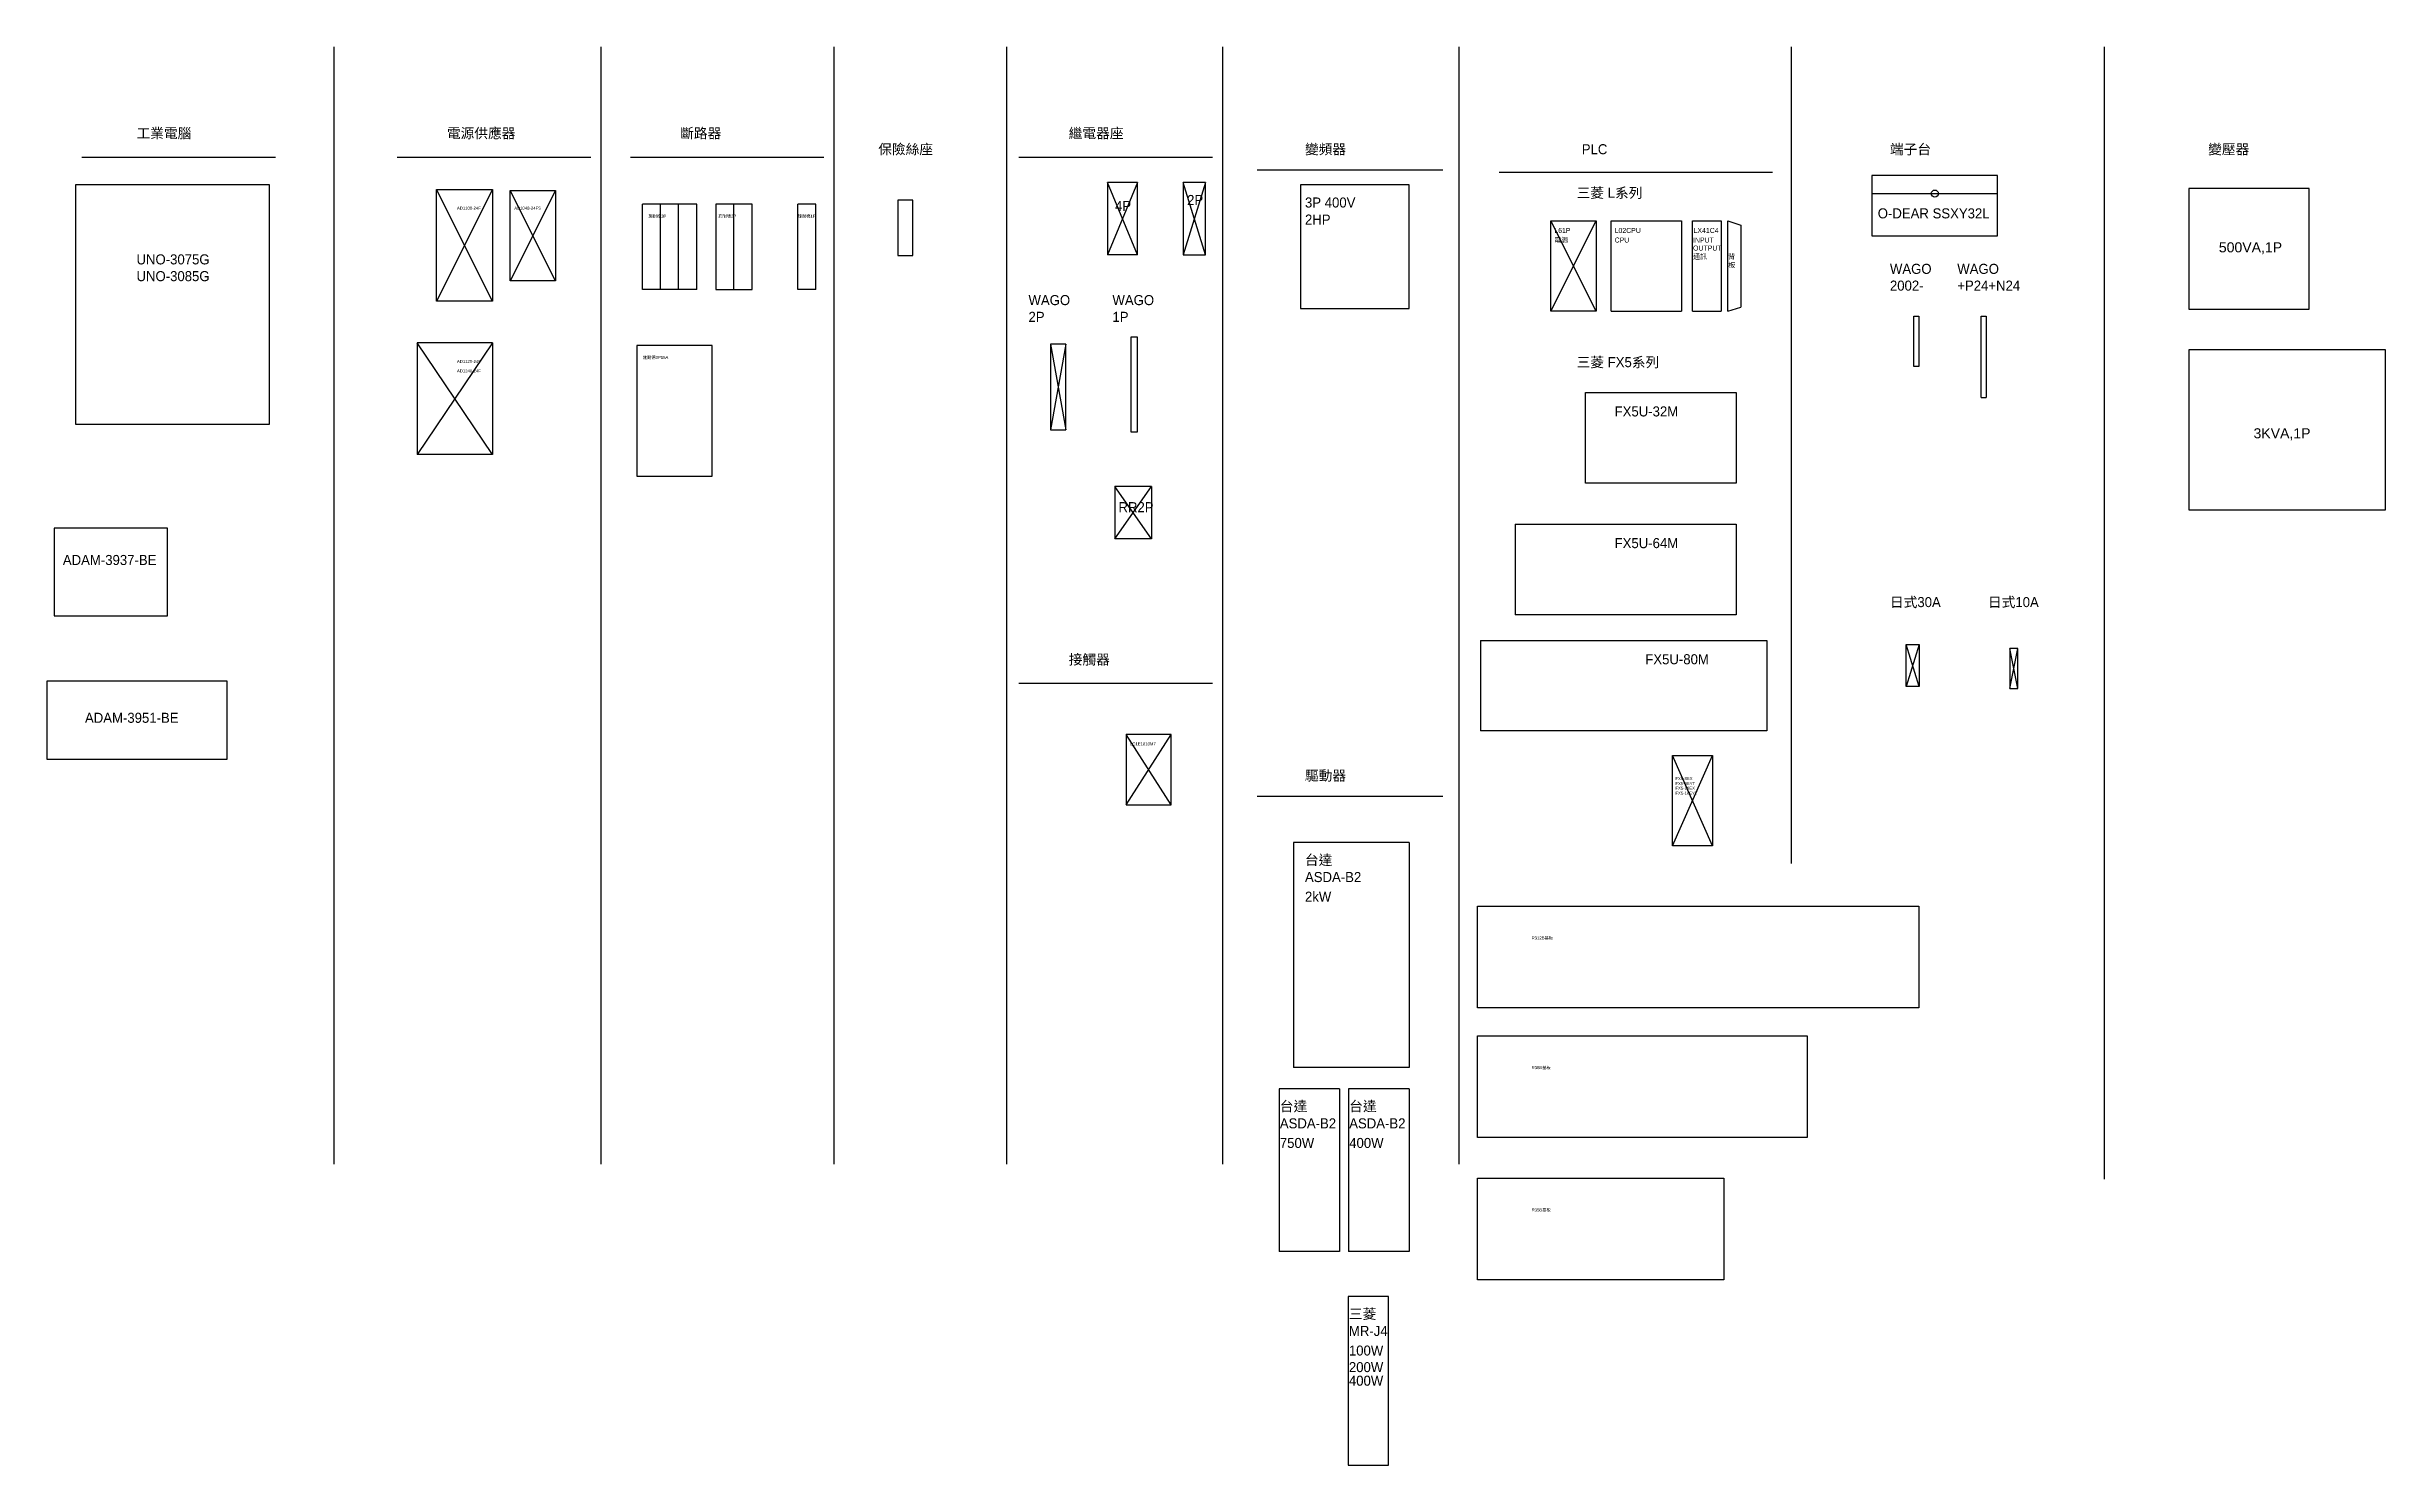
# Model space of a CAD drawing. Header units: millimetres. Extents: x -2287 to 3668, y -1364 to 3581.
# Drawn here: x -2287 to 39, y -1364 to 48 of the extents above; entities that cross this region are included whole.
import ezdxf

# ---------------------------------------------------------------- set-up
doc = ezdxf.new("R2010")
doc.units = ezdxf.units.MM
doc.styles.add('註記', font='arial.ttf', dxfattribs={"height": 3})

msp = doc.modelspace()

# ---------------------------------------------------------------- texts
at = {"attachment_point": 1, "style": '註記'}
for s, insert, char_height, width in [('{\\fPMingLiU|b0|i0|c136|p18;工業電腦}', (-2197.75, -33.5), 10, 88), ('{\\fPMingLiU|b0|i0|c136|p18;電源供應器}', (-1889, -33.5), 10, 88), ('{\\fPMingLiU|b0|i0|c136|p18;斷路器}', (-1657, -33.5), 10, 88), ('{\\fPMingLiU|b0|i0|c136|p18;繼電器座}', (-1270.5, -33.5), 10, 88), ('{\\fPMingLiU|b0|i0|c136|p18;保險絲座}', (-1460, -49.411), 10, 88), ('{\\fPMingLiU|b0|i0|c136|p18;變頻器}', (-1035.5, -49.411), 10, 57.5), ('{\\fPMingLiU|b0|i0|c136|p18;PLC}', (-760.162, -49.411), 10, 57.5), ('{\\fPMingLiU|b0|i0|c136|p18;端子台}', (-453.662, -49.411), 10, 57.5), ('{\\fPMingLiU|b0|i0|c136|p18;變壓器}', (-137.162, -49.411), 10, 57.5), ('{\\fPMingLiU|b0|i0|c136|p18;三菱 L系列}', (-765.298, -92.737), 10, 131.79797), ('AD1100-24F', (-1879, -111.5), 3, 37.5), ('AD1048-24FS', (-1822, -111.5), 3, 37.5), ('{\\fPMingLiU|b0|i0|c136|p18;4P}', (-1224.367, -105.82), 10, 17), ('{\\fPMingLiU|b0|i0|c136|p18;2P}', (-1152.704, -99.923), 10, 17), ('{\\fPMingLiU|b0|i0|c136|p18;3P 400V}', (-1035.5, -102.411), 10, 57.5), ('{\\fPMingLiU|b0|i0|c136|p18;O-DEAR SSXY32L}', (-465.758, -113.223), 10, 114.25814), ('{\\fPMingLiU|b0|i0|c136|p18;施耐德}3P', (-1688.5, -119.5), 3, 29), ('{\\fPMingLiU|b0|i0|c136|p18;施耐德}2P', (-1619, -119.5), 3, 29), ('{\\fPMingLiU|b0|i0|c136|p18;施耐德}1P', (-1540, -119.5), 3, 29), ('{\\fPMingLiU|b0|i0|c136|p18;2HP}', (-1035.5, -119.411), 10, 57.5), ('{\\fPMingLiU|b0|i0|c136|p18;L61P}', (-787.5, -132.737), 5, 41.5), ('{\\fPMingLiU|b0|i0|c136|p18;L02CPU}', (-727.5, -132.737), 5, 41.5), ('{\\fPMingLiU|b0|i0|c136|p18;LX41C4}', (-649, -132.737), 5, 27.5), ('{\\fPMingLiU|b0|i0|c136|p18;UNO-3075G\\PUNO-3085G}', (-2197.75, -159), 10, 88), ('{\\fPMingLiU|b0|i0|c136|p18;電源}', (-787.5, -142.237), 5, 41.5), ('{\\fPMingLiU|b0|i0|c136|p18;CPU}', (-727.5, -142.237), 5, 41.5), ('{\\fPMingLiU|b0|i0|c136|p18;通訊}', (-649.5, -158.737), 5, 28), ('{\\fPMingLiU|b0|i0|c136|p18;OUTPUT}', (-649.5, -150.237), 5, 28), ('{\\fPMingLiU|b0|i0|c136|p18;INPUT}', (-649.5, -142.237), 5, 28), ('{\\fPMingLiU|b0|i0|c136|p18;背\\P板}', (-614.5, -158.737), 5, 12.5), ('500VA,1P', (-126.5, -147), 10, 57.5), ('{\\fPMingLiU|b0|i0|c136|p18;WAGO 2002-}', (-453.662, -168.411), 10, 57.5), ('{\\fPMingLiU|b0|i0|c136|p18;WAGO +P24+N24}', (-386.662, -168.411), 10, 57.5), ('{\\fPMingLiU|b0|i0|c136|p18;WAGO\\P2P}', (-1310.5, -199.5), 10, 54.5), ('{\\fPMingLiU|b0|i0|c136|p18;WAGO\\P1P}', (-1227, -199.5), 10, 54.5), ('AD1120-24F', (-1879, -264), 3, 37.5), ('AD1240-24F', (-1879, -273.5), 3, 37.5), ('{\\fPMingLiU|b0|i0|c136|p18;施耐德}3P15A', (-1694, -260), 3, 29), ('{\\fPMingLiU|b0|i0|c136|p18;三菱 FX5系列}', (-765.298, -261.237), 10, 131.79797), ('{\\fPMingLiU|b0|i0|c136|p18;FX5U-32M}', (-727.5, -310.237), 10, 41.5), ('3KVA,1P', (-92, -332), 10, 57.5), ('{\\fPMingLiU|b0|i0|c136|p18;RR2P}', (-1221, -405.5), 10, 33), ('{\\fPMingLiU|b0|i0|c136|p18;FX5U-64M}', (-727.5, -441.237), 10, 41.5), ('{\\fPMingLiU|b0|i0|c136|p18;ADAM-3937-BE}', (-2271, -458), 10, 88), ('{\\fPMingLiU|b0|i0|c136|p18;日式30A}', (-453.662, -499.911), 10, 57.5), ('{\\fPMingLiU|b0|i0|c136|p18;日式10A}', (-356.162, -499.911), 10, 57.5), ('{\\fPMingLiU|b0|i0|c136|p18;接觸器}', (-1270.5, -557), 10, 88), ('{\\fPMingLiU|b0|i0|c136|p18;FX5U-80M}', (-697, -556.737), 10, 41.5), ('{\\fPMingLiU|b0|i0|c136|p18;ADAM-3951-BE}', (-2249, -615), 10, 88), ('LC1E1810M7', (-1209.5, -644.5), 3, 37), ('{\\fPMingLiU|b0|i0|c136|p18;驅動器}', (-1035.5, -672.411), 10, 57.5), ('FX5-8EX', (-667, -679), 3, 34), ('FX5-8EYT', (-667, -684), 3, 34), ('FX5-16EX', (-667, -688.5), 3, 34), ('FX5-16EYT', (-667, -693.5), 3, 34), ('{\\fPMingLiU|b0|i0|c136|p18;台達}', (-1035.5, -756.411), 10, 57.5), ('{\\fPMingLiU|b0|i0|c136|p18;ASDA-B2}', (-1035.5, -773.411), 10, 57.5), ('{\\fPMingLiU|b0|i0|c136|p18;2kW}', (-1035.5, -792.911), 10, 57.5), ('R312B{\\fPMingLiU|b0|i0|c136|p18;基板}', (-810, -837.5), 3, 34), ('R38B{\\fPMingLiU|b0|i0|c136|p18;基板}', (-810, -966.5), 3, 34), ('{\\fPMingLiU|b0|i0|c136|p18;台達}', (-1060.5, -1001.411), 10, 57.5), ('{\\fPMingLiU|b0|i0|c136|p18;台達}', (-991.5, -1001.411), 10, 57.5), ('{\\fPMingLiU|b0|i0|c136|p18;ASDA-B2}', (-1060.5, -1018.411), 10, 57.5), ('{\\fPMingLiU|b0|i0|c136|p18;ASDA-B2}', (-991.5, -1018.411), 10, 57.5), ('{\\fPMingLiU|b0|i0|c136|p18;750W}', (-1060.5, -1037.911), 10, 57.5), ('{\\fPMingLiU|b0|i0|c136|p18;400W}', (-991.5, -1037.911), 10, 57.5), ('R35B{\\fPMingLiU|b0|i0|c136|p18;基板}', (-810, -1108), 3, 34), ('{\\fPMingLiU|b0|i0|c136|p18;三菱}', (-991.8, -1207.911), 10, 57.5), ('{\\fPMingLiU|b0|i0|c136|p18;MR-J4}', (-991.8, -1224.911), 10, 57.5), ('{\\fPMingLiU|b0|i0|c136|p18;100W}', (-991.8, -1244.411), 10, 57.5), ('{\\fPMingLiU|b0|i0|c136|p18;400W}', (-991.8, -1274.411), 10, 57.5), ('{\\fPMingLiU|b0|i0|c136|p18;200W}', (-991.8, -1260.911), 10, 57.5)]:
    msp.add_mtext(s, dxfattribs=dict(at, insert=insert, char_height=char_height, width=width))

# ---------------------------------------------------------------- linework, layer by layer
for p, q in [((-2001.381, 47.5), (-2001.381, -1064)), ((-1736, 47.5), (-1736, -1064)), ((-1504, 47.5), (-1504, -1064)), ((-1332.5, 47.5), (-1332.5, -1064)), ((-1117.5, 47.5), (-1117.5, -1064)), ((-882.5, 47.5), (-882.5, -1064)), ((-552, 47.5), (-552, -765)), ((-240.5, 47.5), (-240.5, -1079)), ((-2059.5, -62.5), (-2252, -62.5)), ((-1746, -62.5), (-1938.5, -62.5)), ((-1514, -62.5), (-1706.5, -62.5)), ((-1127.5, -62.5), (-1320, -62.5)), ((-2258.5, -90), (-2258.5, -328)), ((-2065.5, -90), (-2258.5, -90)), ((-2065.5, -328), (-2065.5, -90)), ((-1232, -87.5), (-1232, -159.5)), ((-1202, -87.5), (-1232, -87.5)), ((-1202, -87.5), (-1232, -159.5)), ((-1202, -159.5), (-1232, -87.5)), ((-1202, -159.5), (-1202, -87.5)), ((-1134.5, -87.5), (-1156.5, -87.5)), ((-1156.5, -87.5), (-1156.5, -159.5)), ((-1134.5, -87.5), (-1156.5, -159.5)), ((-1134.5, -159.5), (-1156.5, -87.5)), ((-1134.5, -159.5), (-1134.5, -87.5)), ((-1083, -75), (-898.5, -75)), ((-932, -90), (-1040, -90)), ((-1040, -90), (-1040, -213)), ((-932, -213), (-932, -90)), ((-570.5, -77.5), (-842.5, -77.5)), ((-346.5, -80.5), (-471.5, -80.5)), ((-471.5, -80.5), (-471.5, -140.5)), ((-346.5, -140.5), (-346.5, -80.5)), ((-1899.5, -205.5), (-1899.5, -94.5)), ((-1899.5, -94.5), (-1843.5, -94.5)), ((-1843.5, -94.5), (-1899.5, -205.5)), ((-1843.5, -205.5), (-1899.5, -94.5)), ((-1843.5, -94.5), (-1843.5, -205.5)), ((-1826, -185.5), (-1826, -95.5)), ((-1826, -95.5), (-1781, -95.5)), ((-1781, -185.5), (-1826, -95.5)), ((-1781, -95.5), (-1826, -185.5)), ((-1781, -95.5), (-1781, -185.5)), ((-1694.5, -194), (-1694.5, -109)), ((-1640.5, -109), (-1694.5, -109)), ((-1676.5, -194), (-1676.5, -109)), ((-1658.5, -194), (-1658.5, -109)), ((-1640.5, -194), (-1640.5, -109)), ((-1585.5, -109), (-1621.5, -109)), ((-1621.5, -109), (-1621.5, -194)), ((-1603.5, -194), (-1603.5, -109)), ((-1585.5, -194), (-1585.5, -109)), ((-1540, -194), (-1540, -109)), ((-1522, -109), (-1540, -109)), ((-1522, -194), (-1522, -109)), ((-1425.5, -105), (-1440.5, -105)), ((-1440.5, -105), (-1440.5, -160)), ((-1425.5, -160), (-1425.5, -105)), ((-471.5, -98.5), (-346.5, -98.5)), ((-36.5, -93.5), (-156.5, -93.5)), ((-156.5, -93.5), (-156.5, -213.5)), ((-36.5, -213.5), (-36.5, -93.5)), ((-791, -125.5), (-746, -125.5)), ((-791, -215.5), (-791, -125.5)), ((-791, -215.5), (-746, -125.5)), ((-746, -215.5), (-791, -125.5)), ((-746, -125.5), (-746, -215.5)), ((-731, -215.5), (-731, -125.5)), ((-731, -125.5), (-661, -125.5)), ((-661, -125.5), (-661, -215.5)), ((-650, -215.5), (-650, -125.5)), ((-650, -125.5), (-621.5, -125.5)), ((-621.5, -125.5), (-621.5, -215.5)), ((-615, -215.5), (-615, -125.5)), ((-615, -125.5), (-602, -130)), ((-602, -130), (-602, -211.5)), ((-1440.5, -160), (-1425.5, -160)), ((-1202, -159.5), (-1232, -159.5)), ((-1156.5, -159.5), (-1134.5, -159.5)), ((-471.5, -140.5), (-346.5, -140.5)), ((-1781, -185.5), (-1826, -185.5)), ((-1843.5, -205.5), (-1899.5, -205.5)), ((-1640.5, -194), (-1694.5, -194)), ((-1621.5, -194), (-1585.5, -194)), ((-1522, -194), (-1540, -194)), ((-1040, -213), (-932, -213)), ((-746, -215.5), (-791, -215.5)), ((-731, -215.5), (-661, -215.5)), ((-650, -215.5), (-621.5, -215.5)), ((-615, -215.5), (-602, -211.5)), ((-430, -270.5), (-430, -220.5)), ((-430, -220.5), (-425, -220.5)), ((-425, -220.5), (-425, -270.5)), ((-363, -301.5), (-363, -220.5)), ((-363, -220.5), (-358, -220.5)), ((-358, -220.5), (-358, -301.5)), ((-156.5, -213.5), (-36.5, -213.5)), ((-1843.5, -247), (-1918.5, -247)), ((-1918.5, -247), (-1918.5, -358)), ((-1843.5, -247), (-1918.5, -358)), ((-1843.5, -358), (-1918.5, -247)), ((-1843.5, -247), (-1843.5, -358)), ((-1700, -249.5), (-1700, -379.5)), ((-1625, -249.5), (-1700, -249.5)), ((-1625, -379.5), (-1625, -249.5)), ((-1273.5, -248.5), (-1288.5, -248.5)), ((-1288.5, -248.5), (-1288.5, -333.5)), ((-1273.5, -248.5), (-1288.5, -333.5)), ((-1288.5, -248.5), (-1273.5, -333.5)), ((-1273.5, -333.5), (-1273.5, -248.5)), ((-1208.5, -336), (-1208.5, -241)), ((-1208.5, -241), (-1202.5, -241)), ((-1202.5, -241), (-1202.5, -336)), ((-156, -253.5), (39, -253.5)), ((-156, -413.5), (-156, -253.5)), ((39, -253.5), (39, -413.5)), ((-425, -270.5), (-430, -270.5)), ((-756.5, -386.5), (-756.5, -296.5)), ((-756.5, -296.5), (-606.5, -296.5)), ((-606.5, -296.5), (-606.5, -386.5)), ((-363, -301.5), (-358, -301.5)), ((-2258.5, -328), (-2065.5, -328)), ((-1288.5, -333.5), (-1273.5, -333.5)), ((-1202.5, -336), (-1208.5, -336)), ((-1843.5, -358), (-1918.5, -358)), ((-1700, -379.5), (-1625, -379.5)), ((-1188, -390), (-1224.5, -390)), ((-1224.5, -390), (-1224.5, -442)), ((-1224.5, -442), (-1188, -390)), ((-1188, -442), (-1224.5, -390)), ((-1188, -390), (-1188, -442)), ((-606.5, -386.5), (-756.5, -386.5)), ((39, -413.5), (-156, -413.5)), ((-2279.5, -431.5), (-2279.5, -518.7)), ((-2167, -431.5), (-2279.5, -431.5)), ((-2167, -518.7), (-2167, -431.5)), ((-826.5, -427.5), (-606.5, -427.5)), ((-826.5, -427.5), (-826.5, -517.5)), ((-606.5, -427.5), (-606.5, -517.5)), ((-1188, -442), (-1224.5, -442)), ((-2279.5, -518.7), (-2167, -518.7)), ((-606.5, -517.5), (-826.5, -517.5)), ((-861, -543), (-576, -543)), ((-861, -543), (-861, -633)), ((-576, -543), (-576, -633)), ((-437.5, -589), (-437.5, -547)), ((-437.5, -547), (-424.5, -547)), ((-424.5, -547), (-437.5, -589)), ((-424.5, -589), (-437.5, -547)), ((-424.5, -547), (-424.5, -589)), ((-326.5, -551), (-334.5, -551)), ((-334.5, -551), (-334.5, -591)), ((-334.5, -591), (-326.5, -551)), ((-326.5, -591), (-334.5, -551)), ((-326.5, -591), (-326.5, -551)), ((-2287, -583.5), (-2287, -661)), ((-2107.5, -583.5), (-2287, -583.5)), ((-2107.5, -661), (-2107.5, -583.5)), ((-1127.5, -586), (-1320, -586)), ((-424.5, -589), (-437.5, -589)), ((-334.5, -591), (-326.5, -591)), ((-1168.5, -636.5), (-1213.5, -636.5)), ((-1213.5, -636.5), (-1213.5, -706.5)), ((-1213.5, -706.5), (-1168.5, -636.5)), ((-1168.5, -706.5), (-1213.5, -636.5)), ((-1168.5, -706.5), (-1168.5, -636.5)), ((-576, -633), (-861, -633)), ((-2287, -661), (-2107.5, -661)), ((-670, -747.5), (-670, -657.5)), ((-670, -657.5), (-630, -657.5)), ((-670, -747.5), (-630, -657.5)), ((-630, -747.5), (-670, -657.5)), ((-630, -657.5), (-630, -747.5)), ((-1213.5, -706.5), (-1168.5, -706.5)), ((-1083, -698), (-898.5, -698)), ((-932, -744), (-1047, -744)), ((-1047, -744), (-1047, -968)), ((-932, -744), (-932, -968)), ((-630, -747.5), (-670, -747.5)), ((-864, -807.5), (-425, -807.5)), ((-864, -908.5), (-864, -807.5)), ((-425, -807.5), (-425, -908.5)), ((-425, -908.5), (-864, -908.5)), ((-864, -1037.5), (-864, -936.5)), ((-864, -936.5), (-536, -936.5)), ((-536, -936.5), (-536, -1037.5)), ((-932, -968), (-1047, -968)), ((-1001, -989), (-1061.2, -989)), ((-1061.2, -989), (-1061.2, -1151)), ((-1001, -989), (-1001, -1151)), ((-932, -989), (-992.2, -989)), ((-992.2, -989), (-992.2, -1151)), ((-932, -989), (-932, -1151)), ((-536, -1037.5), (-864, -1037.5)), ((-864, -1179), (-864, -1078)), ((-864, -1078), (-619, -1078)), ((-619, -1078), (-619, -1179)), ((-1001, -1151), (-1061.2, -1151)), ((-932, -1151), (-992.2, -1151)), ((-619, -1179), (-864, -1179)), ((-992.5, -1195.5), (-992.5, -1363.5)), ((-952.5, -1195.5), (-992.5, -1195.5)), ((-952.5, -1363.5), (-952.5, -1195.5)), ((-992.5, -1363.5), (-952.5, -1363.5))]:
    msp.add_line(p, q)
msp.add_circle((-409, -98.5), 3.5)

msp.set_redraw_order([(e.dxf.handle, doc.entitydb.next_handle()) for e in msp.query("TEXT MTEXT ATTDEF DIMENSION ARC_DIMENSION")])  # texts and dimensions are drawn at this point

doc.saveas('drawing.dxf')
